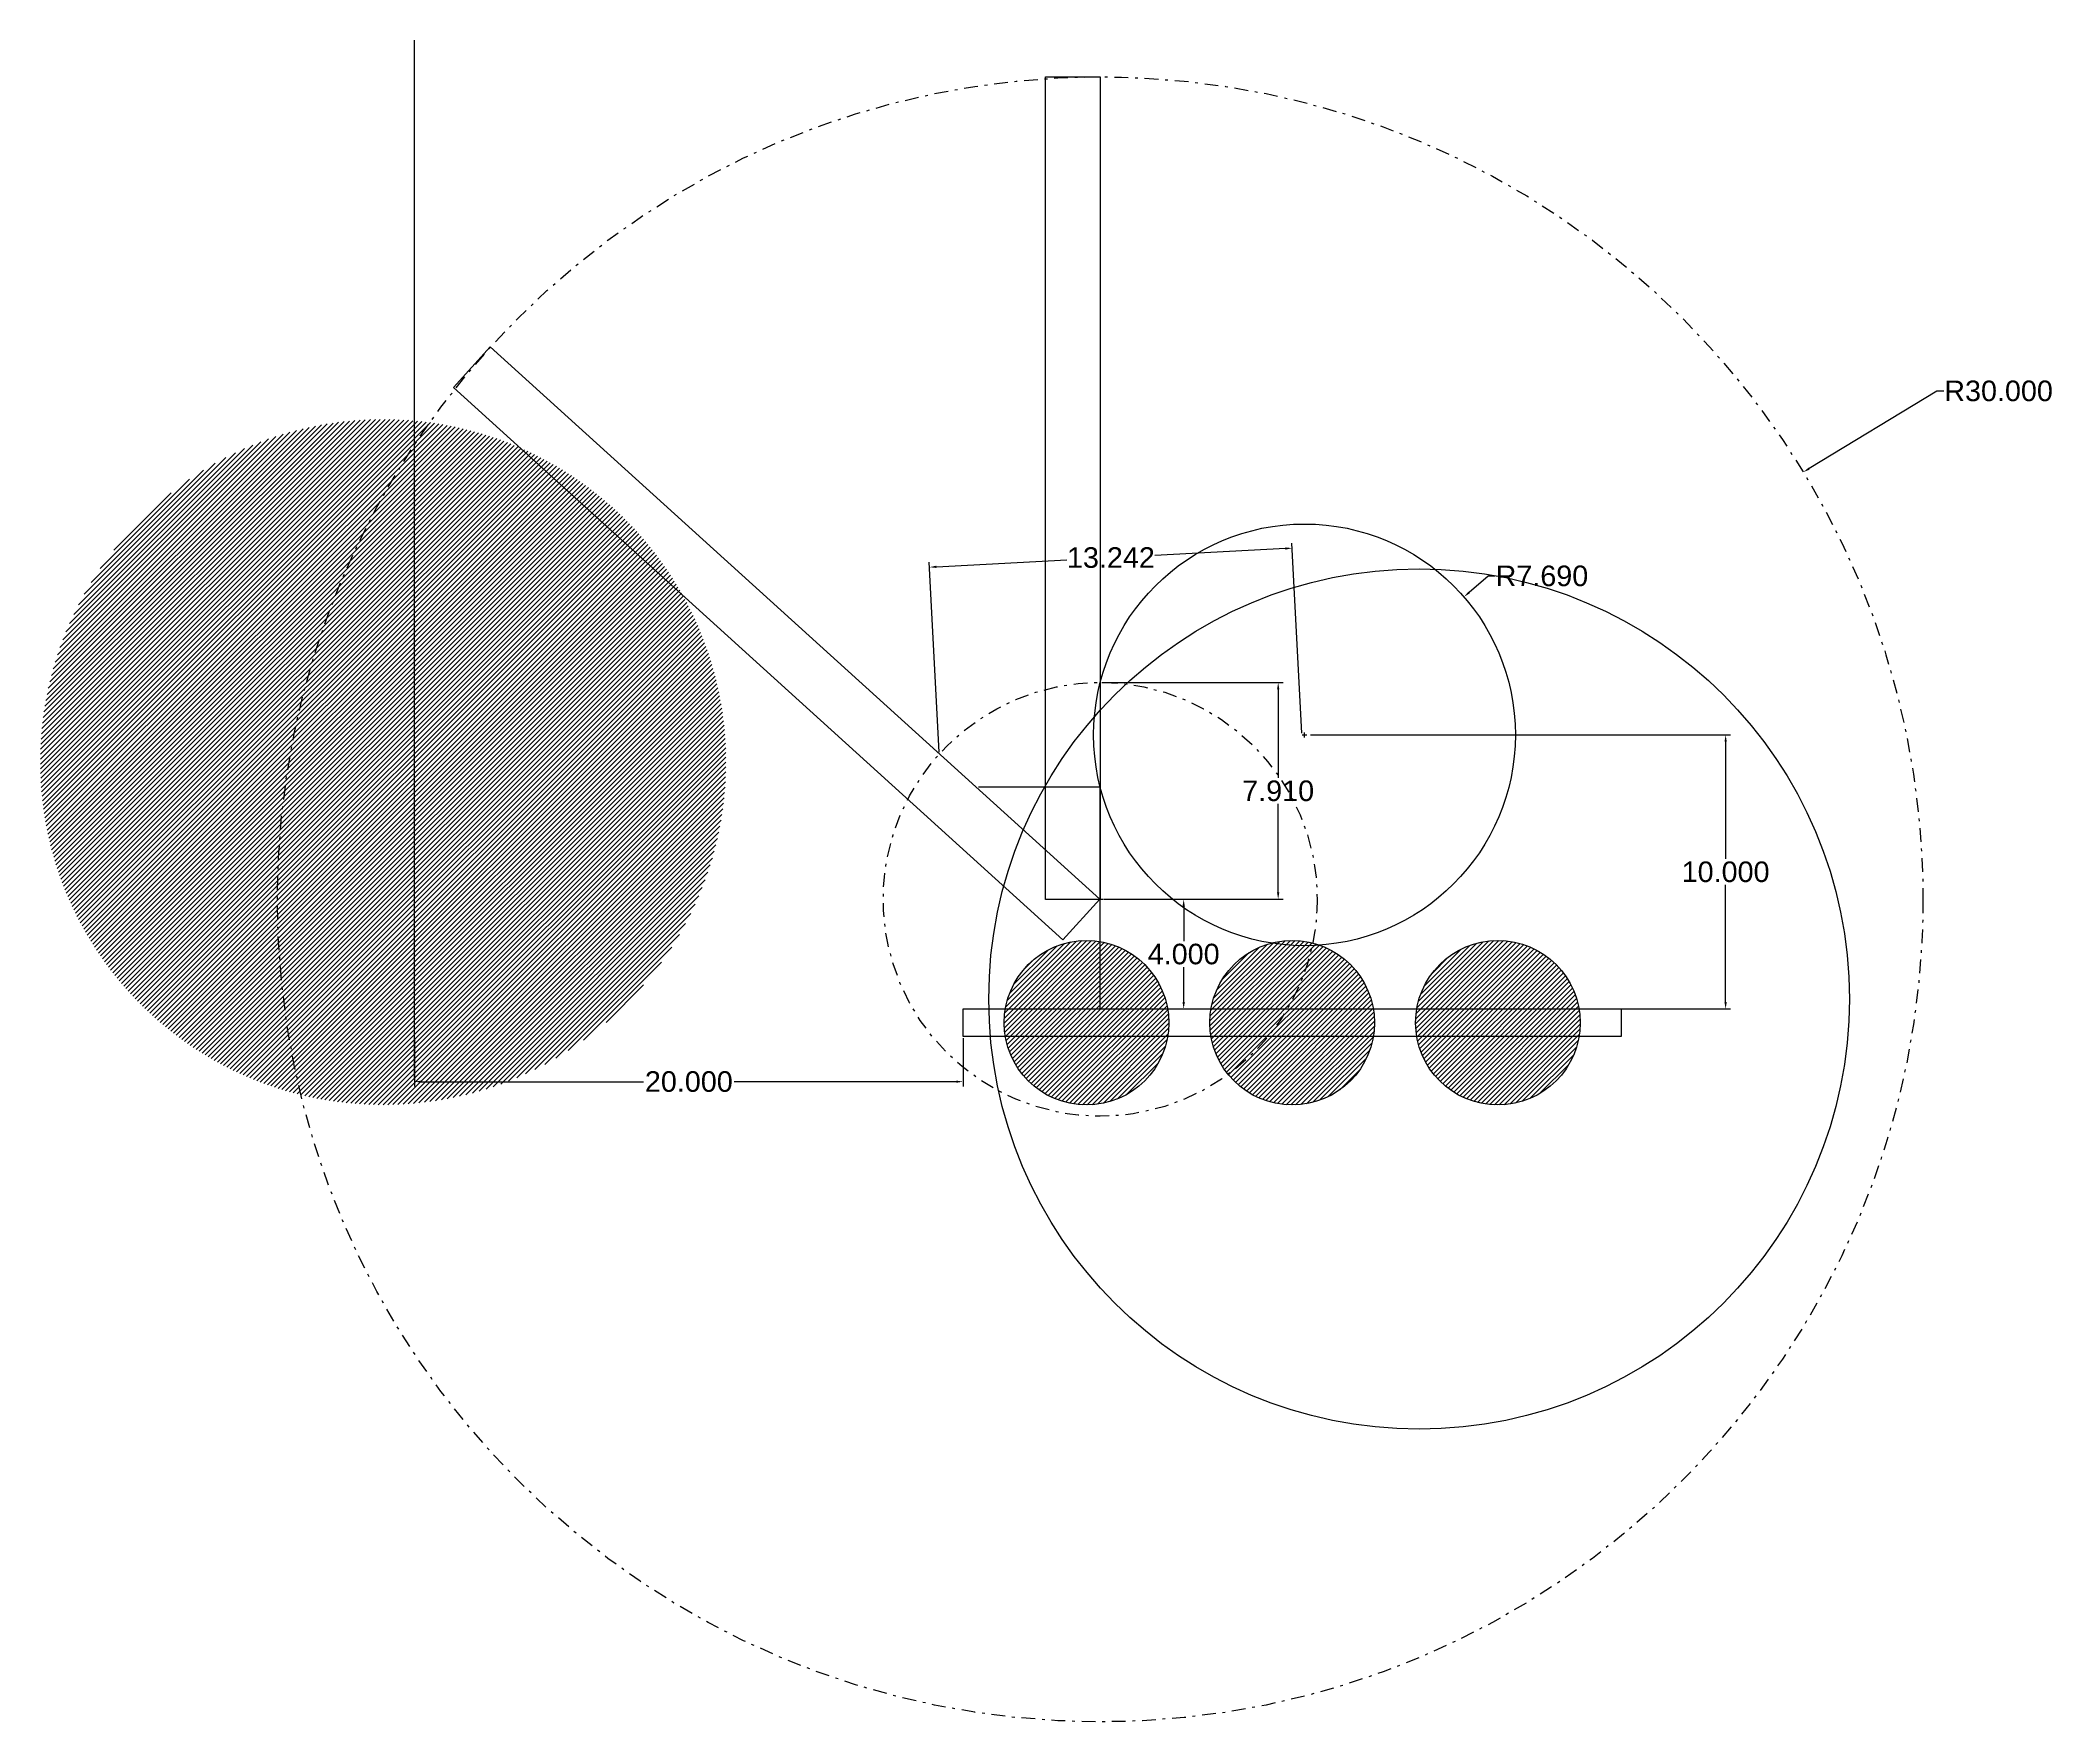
# Model space of a CAD drawing. Header units: inches. Extents: x -6.6 to 66.7, y -20 to 41.3.
import ezdxf

# ---------------------------------------------------------------- set-up
doc = ezdxf.new("R2010")
doc.units = ezdxf.units.IN
doc.header["$MEASUREMENT"] = 0
doc.linetypes.add('DASHDOT', pattern=[1, 0.5, -0.25, 0, -0.25])
doc.styles.get("Standard").update_dxf_attribs({"font": 'arial.ttf', "height": 0.75})
doc.dimstyles.get("Standard").update_dxf_attribs({"dimtxt": 0.18, "dimasz": 0.25, "dimexe": 0.18, "dimexo": 0.0625, "dimgap": 0.09, "dimtad": 0, "dimtih": 1, "dimtoh": 1, "dimdec": 3, "dimzin": 0, "dimdsep": 46, "dimtxsty": 'Standard', "dimcen": 0.09, "dimadec": 0, "dimazin": 0, "dimtfac": 1, "dimtdec": 4, "dimtofl": 0, "dimtmove": 0, "dimatfit": 3, "dimfxl": 1, "dimtolj": 1, "dimtzin": 0, "dimarcsym": 0})
pattern_1 = [(45, (16.4796, 0), (-0.08838835, 0.08838835), [])]

# ---------------------------------------------------------------- blocks, each defined once
blk = doc.blocks.new('*D9')
at = {"color": 0, "lineweight": -2}
for p, q in [((32.126, 9.992), (35.225, 9.992)), ((35.045, 9.742), (35.045, 8.465)), ((35.045, 6.242), (35.045, 7.519)), ((32.064, 5.992), (35.225, 5.992))]:
    blk.add_line(p, q, dxfattribs=at)
at = {"color": 0}
for points in [[(35.087, 9.742), (35.003, 9.742), (35.045, 9.992)], [(35.003, 6.242), (35.087, 6.242), (35.045, 5.992)]]:
    blk.add_solid(points, dxfattribs=at)
at = {"layer": 'Defpoints', "color": 0}
for p in [(32.064, 9.992), (35.045, 9.992), (32.001, 5.992)]:
    blk.add_point(p, dxfattribs=at)
at = {"color": 0, "insert": (35.045, 7.992), "char_height": 0.75, "attachment_point": 5}
blk.add_mtext('\\A1;4.000', dxfattribs=at)
blk = doc.blocks.new('*D10')
at = {"color": 0, "lineweight": -2}
for p, q in [((7.001, 4.929), (7.001, 3.161)), ((27.001, 4.929), (27.001, 3.161)), ((7.251, 3.341), (15.351, 3.341)), ((26.751, 3.341), (18.651, 3.341))]:
    blk.add_line(p, q, dxfattribs=at)
at = {"color": 0}
for points in [[(7.251, 3.382), (7.251, 3.299), (7.001, 3.341)], [(26.751, 3.299), (26.751, 3.382), (27.001, 3.341)]]:
    blk.add_solid(points, dxfattribs=at)
at = {"layer": 'Defpoints', "color": 0}
for p in [(7.001, 4.992), (27.001, 4.992), (7.001, 3.341)]:
    blk.add_point(p, dxfattribs=at)
at = {"color": 0, "insert": (17.001, 3.341), "char_height": 0.75, "attachment_point": 5}
blk.add_mtext('\\A1;20.000', dxfattribs=at)
blk = doc.blocks.new('*D11')
at = {"color": 0, "lineweight": -2}
for p, q in [((62.506, 28.534), (57.85, 25.704)), ((62.756, 28.534), (62.506, 28.534))]:
    blk.add_line(p, q, dxfattribs=at)
at = {"color": 0}
for p, q in [((31.911, 9.992), (32.091, 9.992)), ((32.001, 9.902), (32.001, 10.082))]:
    blk.add_line(p, q, dxfattribs=at)
blk.add_solid([(57.829, 25.74), (57.872, 25.669), (57.637, 25.574)], dxfattribs=at)
at = {"layer": 'Defpoints', "color": 0}
for p in [(57.637, 25.574), (32.001, 9.992)]:
    blk.add_point(p, dxfattribs=at)
at = {"color": 0, "insert": (64.758, 28.534), "char_height": 0.75, "attachment_point": 5}
blk.add_mtext('\\A1;R30.000', dxfattribs=at)
blk = doc.blocks.new('*D12')
at = {"color": 0, "lineweight": -2}
for p, q in [((38.754, 22.788), (33.997, 22.539)), ((39.357, 16.054), (38.994, 22.981)), ((26.133, 15.361), (25.769, 22.288)), ((26.028, 22.121), (30.785, 22.371))]:
    blk.add_line(p, q, dxfattribs=at)
at = {"color": 0}
for points in [[(38.756, 22.747), (38.751, 22.83), (39.003, 22.801)], [(26.026, 22.163), (26.031, 22.08), (25.779, 22.108)]]:
    blk.add_solid(points, dxfattribs=at)
at = {"layer": 'Defpoints', "color": 0}
for p in [(25.779, 22.108), (39.36, 15.991), (26.136, 15.298)]:
    blk.add_point(p, dxfattribs=at)
at = {"color": 0, "insert": (32.391, 22.455), "char_height": 0.75, "attachment_point": 5}
blk.add_mtext('\\A1;13.242', dxfattribs=at)
blk = doc.blocks.new('*D14')
at = {"color": 0, "lineweight": -2}
for p, q in [((46.146, 21.786), (45.454, 21.187)), ((46.396, 21.786), (46.146, 21.786))]:
    blk.add_line(p, q, dxfattribs=at)
at = {"color": 0}
for p, q in [((39.36, 15.991), (39.54, 15.991)), ((39.45, 15.901), (39.45, 16.081))]:
    blk.add_line(p, q, dxfattribs=at)
blk.add_solid([(45.427, 21.219), (45.481, 21.156), (45.265, 21.024)], dxfattribs=at)
at = {"layer": 'Defpoints', "color": 0}
for p in [(45.265, 21.024), (39.45, 15.991)]:
    blk.add_point(p, dxfattribs=at)
at = {"color": 0, "insert": (48.107, 21.786), "char_height": 0.75, "attachment_point": 5}
blk.add_mtext('\\A1;R7.690', dxfattribs=at)
blk = doc.blocks.new('*D15')
at = {"color": 0, "lineweight": -2}
for p, q in [((39.664, 15.991), (54.985, 15.991)), ((54.805, 15.741), (54.805, 11.464)), ((54.805, 6.242), (54.805, 10.519)), ((39.664, 5.992), (54.985, 5.992))]:
    blk.add_line(p, q, dxfattribs=at)
at = {"color": 0}
for points in [[(54.847, 15.741), (54.764, 15.741), (54.805, 15.991)], [(54.764, 6.242), (54.847, 6.242), (54.805, 5.992)]]:
    blk.add_solid(points, dxfattribs=at)
at = {"layer": 'Defpoints', "color": 0}
for p in [(39.601, 15.991), (39.601, 5.992), (54.805, 5.992)]:
    blk.add_point(p, dxfattribs=at)
at = {"color": 0, "insert": (54.805, 10.992), "char_height": 0.75, "attachment_point": 5}
blk.add_mtext('\\A1;10.000', dxfattribs=at)
blk = doc.blocks.new('*D16')
at = {"color": 0, "lineweight": -2}
for p, q in [((32.064, 17.901), (38.67, 17.901)), ((38.49, 17.651), (38.49, 14.419)), ((38.49, 10.242), (38.49, 13.474)), ((32.189, 9.992), (38.67, 9.992))]:
    blk.add_line(p, q, dxfattribs=at)
at = {"color": 0}
for points in [[(38.532, 17.651), (38.449, 17.651), (38.49, 17.901)], [(38.449, 10.242), (38.532, 10.242), (38.49, 9.992)]]:
    blk.add_solid(points, dxfattribs=at)
at = {"layer": 'Defpoints', "color": 0}
for p in [(32.001, 17.901), (38.49, 17.901), (32.126, 9.992)]:
    blk.add_point(p, dxfattribs=at)
at = {"color": 0, "insert": (38.49, 13.946), "char_height": 0.75, "attachment_point": 5}
blk.add_mtext('\\A1;7.910', dxfattribs=at)

msp = doc.modelspace()

# ---------------------------------------------------------------- hatches: boundary and pattern name
h = msp.add_hatch()
h.set_pattern_fill('ANSI31', color=5, style=0)
h.set_pattern_definition([(45, (-10.96361, 0), (-0.08838835, 0.08838835), [])])
edge = h.paths.add_edge_path()
edge.add_arc((5.8554, 14.9987), 12.5, 0, 360)
h = msp.add_hatch()
h.set_pattern_fill('ANSI31', color=256, style=0)
h.set_pattern_definition(pattern_1)
edge = h.paths.add_edge_path()
edge.add_arc((31.501, 5.4917), 3, 0, 360)
h = msp.add_hatch()
h.set_pattern_fill('ANSI31', color=256, style=0)
h.set_pattern_definition(pattern_1)
edge = h.paths.add_edge_path()
edge.add_arc((39.001, 5.4917), 3, 0, 360)
h = msp.add_hatch()
h.set_pattern_fill('ANSI31', color=256, style=0)
h.set_pattern_definition(pattern_1)
edge = h.paths.add_edge_path()
edge.add_arc((46.501, 5.4917), 3, 0, 360)

# ---------------------------------------------------------------- linework, layer by layer
for p, q in [((7.001, 3.4917), (7.001, 41.3297)), ((32.001, 14.0817), (27.5578, 14.0817)), ((32.001, 10.0817), (32.001, 14.0817)), ((32.001, 5.9917), (32.001, 9.9917))]:
    msp.add_line(p, q)
for points in [[(30.001, 9.9917), (30.001, 39.9917), (32.001, 39.9917), (32.001, 9.9917)], [(31.9875, 9.9927), (9.7626, 30.1434), (8.4192, 28.6617), (30.6441, 8.511)], [(27.001, 4.9917), (27.001, 5.9917), (51.001, 5.9917), (51.001, 4.9917)]]:
    msp.add_lwpolyline(points, close=True)
at = {"linetype": 'DASHDOT'}
for radius in [30, 7.9096]:
    msp.add_circle((32.001, 9.9917), radius, dxfattribs=at)
for centre, radius in [((39.4501, 15.9914), 7.69), ((31.501, 5.4917), 3), ((39.001, 5.4917), 3), ((46.501, 5.4917), 3)]:
    msp.add_circle(centre, radius)
at = {"color": 5}
msp.add_circle((43.6281, 6.3557), 15.69, dxfattribs=at)

# ---------------------------------------------------------------- dimensions: what is measured, and where the dimension line sits
for center, mpoint, picture, middle in [((32.001, 9.9917), (57.6366, 25.5743), '*D11', (64.758, 28.5341)), ((39.4501, 15.9914), (45.265, 21.0237), '*D14', (48.107, 21.786))]:
    dim = msp.add_radius_dim(center=center, mpoint=mpoint, dimstyle='Standard')
    dim.commit()
    dim.dimension.update_dxf_attribs({"geometry": picture, "text_midpoint": middle, "dimtype": 164})
dim = msp.add_aligned_dim(p1=(39.3601, 15.9914), p2=(26.1358, 15.2983), distance=-6.8193, dimstyle='Standard')
dim.commit()
dim.dimension.update_dxf_attribs({"geometry": '*D12', "text_midpoint": (32.391, 22.4548)})
for base, p1, p2, picture, middle in [((38.49034, 17.90123), (32.12603, 9.99166), (32.00103, 17.90123), '*D16', (38.49034, 13.94644)), ((54.8052, 5.9917), (39.601, 15.9914), (39.601, 5.9917), '*D15', (54.8052, 10.9915)), ((35.045, 9.9917), (32.001, 5.9917), (32.0635, 9.9917), '*D9', (35.045, 7.9917))]:
    dim = msp.add_linear_dim(base=base, p1=p1, p2=p2, angle=90, dimstyle='Standard')
    dim.commit()
    dim.dimension.update_dxf_attribs({"geometry": picture, "text_midpoint": middle})
dim = msp.add_linear_dim(base=(7.001, 3.3406), p1=(27.001, 4.9917), p2=(7.001, 4.9917), dimstyle='Standard')
dim.commit()
dim.dimension.update_dxf_attribs({"geometry": '*D10', "text_midpoint": (17.001, 3.3406)})

doc.saveas('drawing.dxf')
